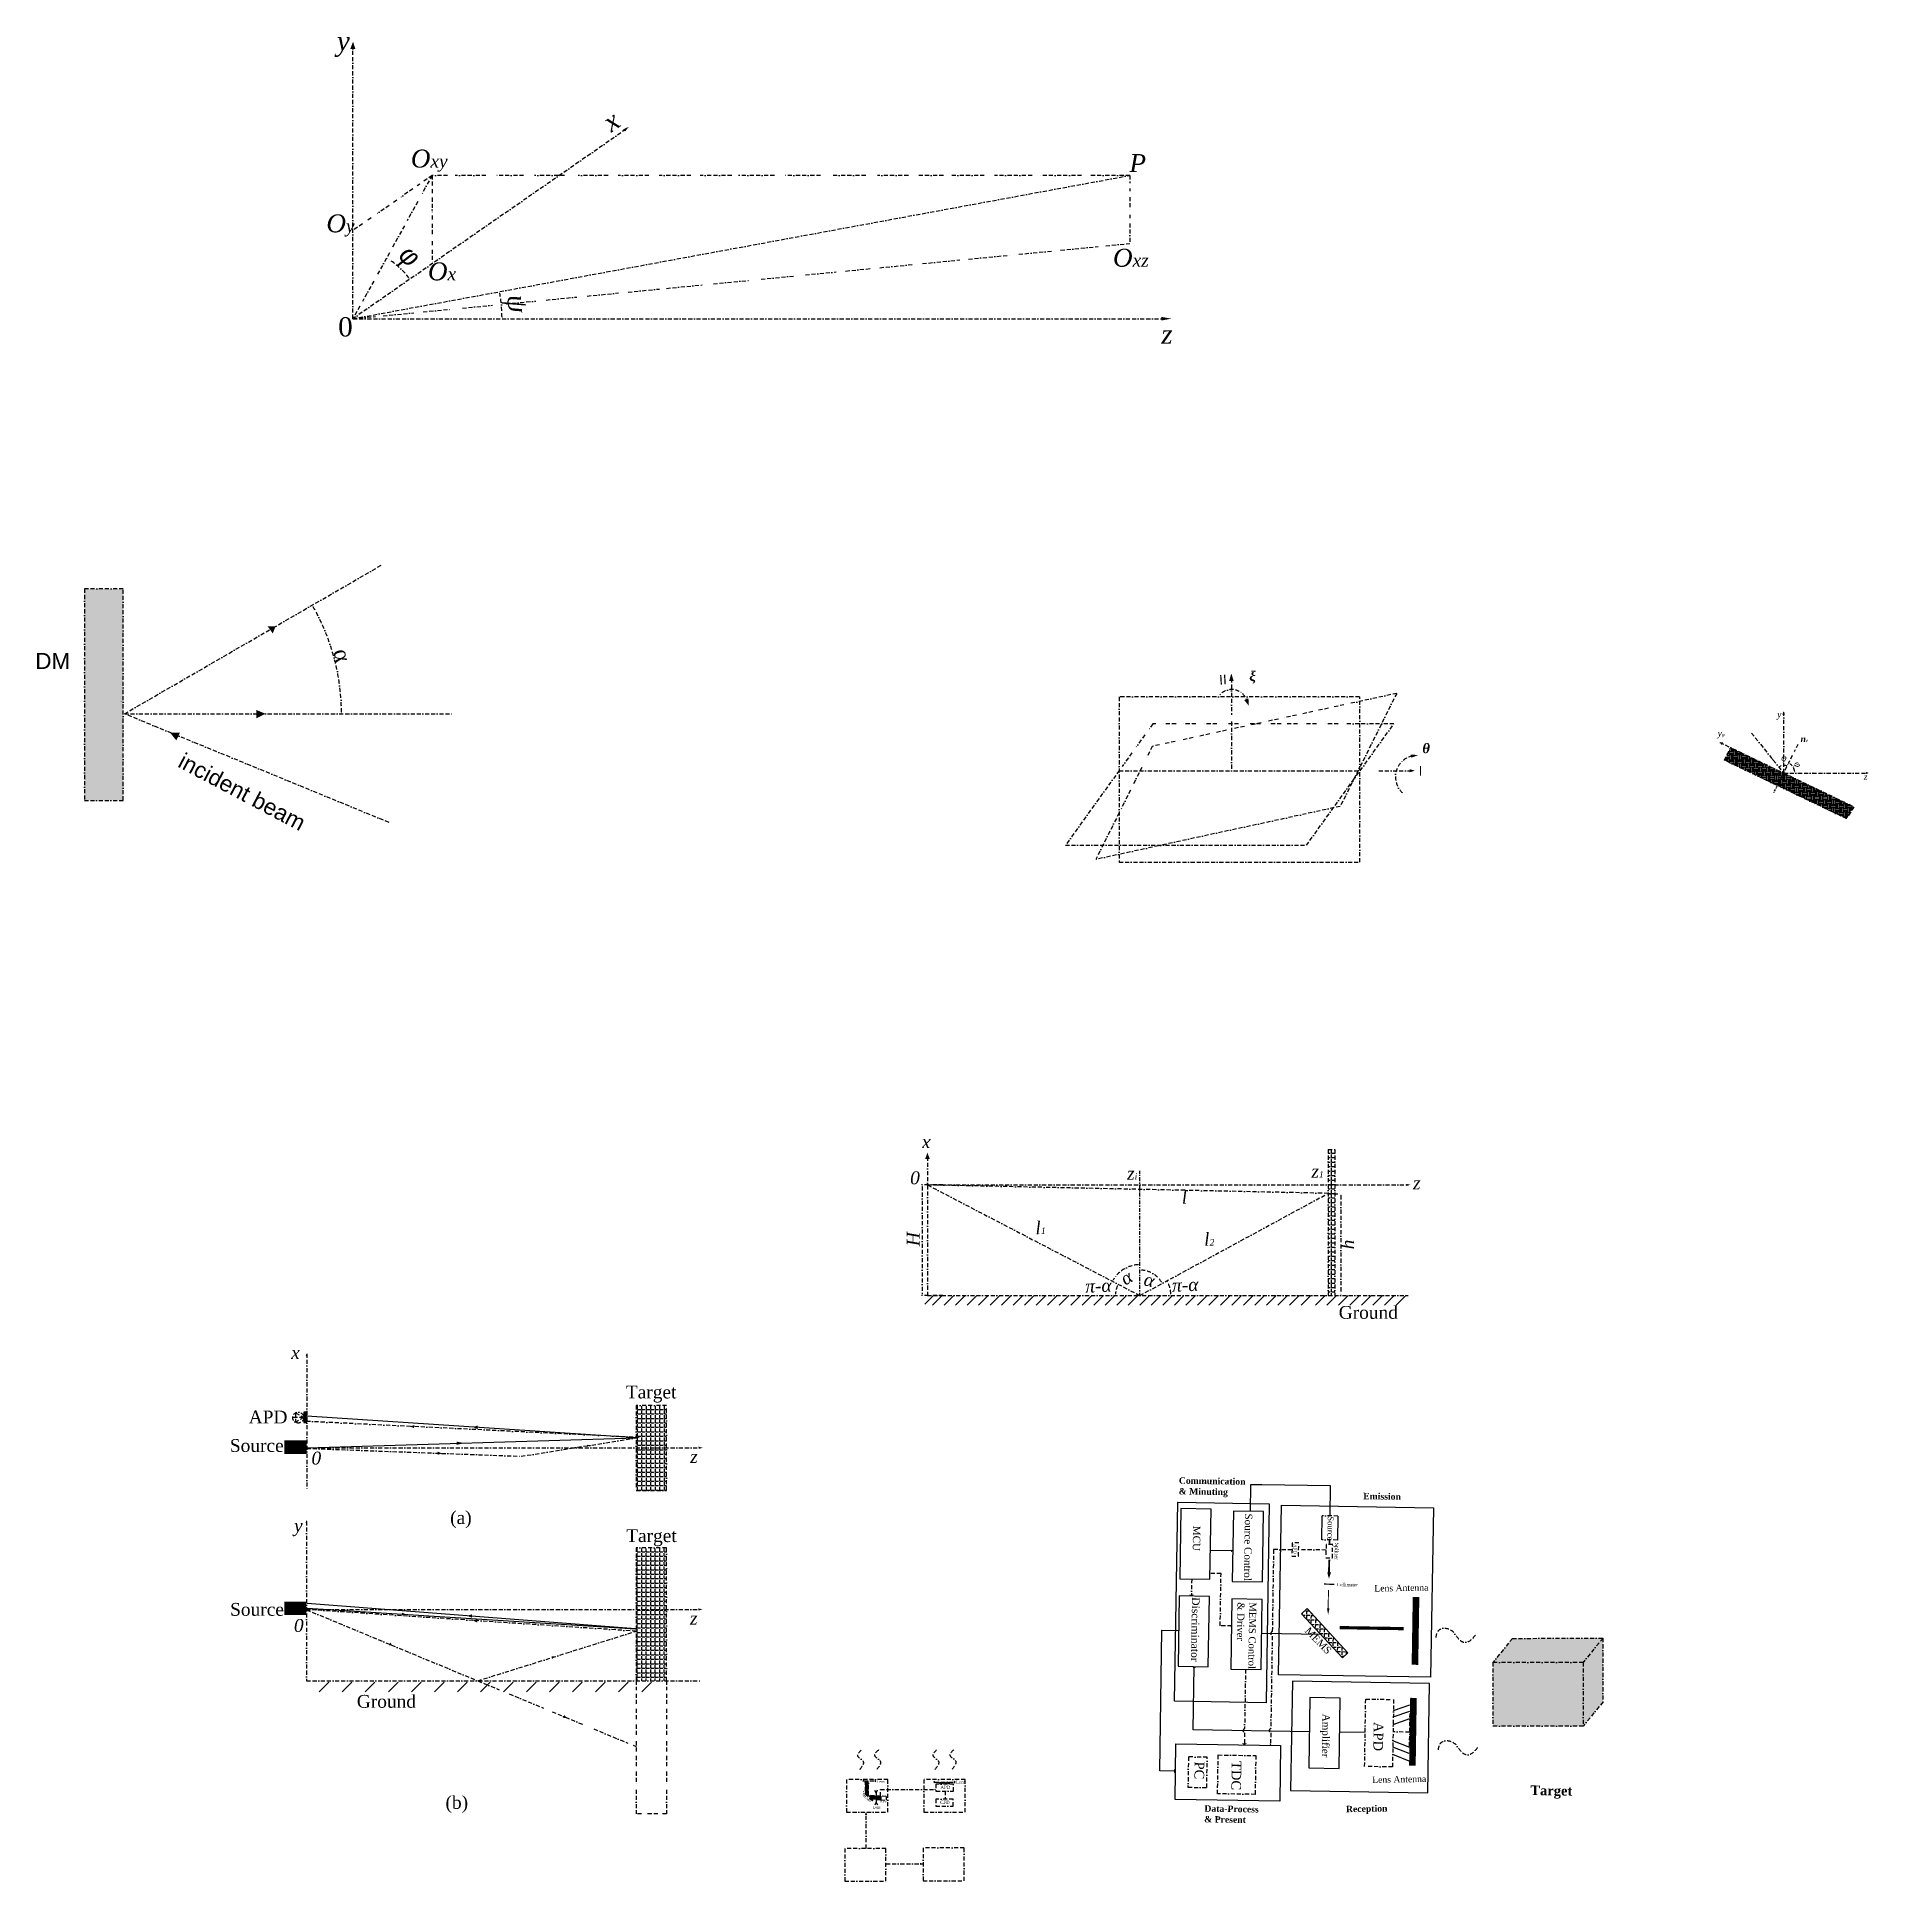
# Model space of a CAD drawing. Header units: millimetres. Extents: x -1027 to 1830, y 177 to 3075.
import ezdxf

# ---------------------------------------------------------------- set-up
doc = ezdxf.new("R2010")
doc.units = ezdxf.units.MM
doc.linetypes.add('BORDER', pattern=[44.45, 12.7, -6.35, 12.7, -6.35, 0, -6.35])
doc.styles.add('Annotative', font='arial.ttf')
doc.styles.get("Standard").update_dxf_attribs({"font": 'arial.ttf'})
doc.dimstyles.new('ISO-25', dxfattribs={"dimtxt": 2.5, "dimasz": 2.5, "dimexe": 1.25, "dimexo": 0.625, "dimtad": 1, "dimtxsty": 'Standard', "dimcen": 2.5, "dimadec": 0, "dimazin": 0, "dimtfac": 1, "dimtmove": 0, "dimatfit": 3, "dimfxl": 1, "dimarcsym": 0})

msp = doc.modelspace()

# ---------------------------------------------------------------- texts
at = {"linetype": 'BORDER', "ltscale": 0.5, "attachment_point": 5}
for s, insert, char_height, width in [('{\\fTimes New Roman|b0|i1|c0|p18;y}', (-549.314, 3063.88), 30, 46.05695), ('{\\fTimes New Roman|b0|i1|c0|p18;\\H1.12x;O\\H0.71429x;xy}', (-415.361, 2882.206), 25, 51.97526), ('{\\fTimes New Roman|b0|i1|c0|p18;P}', (689.637, 2878.431), 28, 14.71034), ('{\\fTimes New Roman|b0|i1|c0|p18;\\H1.12x;O\\H0.71429x;y}', (-553.773, 2781.115), 25, 43.9899), ('{\\fTimes New Roman|b0|i1|c0|p18;\\H1.12x;O\\H0.71429x;x}', (-395.397, 2709.287), 25, 46.65165), ('{\\fTimes New Roman|b0|i1|c0|p18;\\H1.12x;O\\H0.71429x;xz}', (678.935, 2730.57), 25, 42.58847), ('{\\fTimes New Roman|b0|i0|c0|p18;0}', (-546.035, 2622.807), 30, 14.71034), ('{\\fTimes New Roman|b0|i1|c0|p18;z}', (735.23, 2611.54), 30, 30.84226), ('{\\fTimes New Roman|b0|i1|c0|p18;y}', (1690.303, 2017.009), 10, 12.7456), ('{\\fTimes New Roman|b0|i1|c0|p18;\\H0.66667x;y\\H0.5x;φ}', (1599.531, 1987.625), 15, 32.88888), ('{\\fTimes New Roman|b1|i1|c0|p18;\\H0.66667x;n\\fTimes New Roman|b0|i1|c0|p18;\\H0.5x;e}', (1729.346, 1980.268), 15, 25.74005), ('{\\fSimSun|b0|i0|c134|p2;\\C1;Ⅰ}', (1130.738, 1930.344), 15, 18.788), ('{\\fTimes New Roman|b0|i1|c0|p18;z}', (1825.071, 1921.679), 10, 25.74005), ('{\\fTimes New Roman|b0|i1|c0|p18;0}', (342.278, 1295.539), 20, 13.98637), ('{\\fTimes New Roman|b0|i1|c0|p18;\\H0.8x;z\\H0.5x;i}', (681.041, 1302.684), 25, 21.62621), ('{\\fTimes New Roman|b0|i1|c0|p18;\\H0.8x;z\\H0.5x;1}', (970.184, 1305.96), 25, 21.62621), ('{\\fTimes New Roman|b0|i1|c0|p18;z}', (1124.89, 1287.684), 20, 13.98637), ('{\\fTimes New Roman|b0|i0|c0|p18;Ground}', (1049.284, 1085.576), 20, 95.14361)]:
    msp.add_mtext(s, dxfattribs=dict(at, insert=insert, char_height=char_height, width=width))
at = {"linetype": 'BORDER', "ltscale": 0.5}
for s, insert, char_height, width, attachment_point, rotation in [('{\\fTimes New Roman|b0|i1|c0|p18;x}', (-131.482, 2943.945), 30, 63.51058, 5, 34.767343), ('{\\fSimSun|b0|i0|c134|p2;\\C5;Ⅱ}', (822.603, 2072.669), 15, 19.29064, 5, 3.470149), ('{\\fTimes New Roman|b0|i1|c0|p18;φ}', (1697.468, 1949.297), 10, 10.91051, 5, 358.605144), ('{\\fTimes New Roman|b0|i1|c0|p18;x}', (359.841, 1346.41), 20, 20.61149, 5, 180), ('{\\fTimes New Roman|b0|i1|c0|p18;l}', (762.416, 1265.254), 20, 13.23806, 5, 2.446666), ('{\\fTimes New Roman|b0|i1|c0|p18;\\H1.3333x;l\\H0.5x;1}', (538.009, 1217.918), 15, 31.03471, 5, 2.446666), ('{\\fTimes New Roman|b0|i1|c0|p18;\\H1.3333x;l\\H0.5x;2}', (801.114, 1199.867), 15, 31.03471, 5, 2.446666), ('{\\fTimes New Roman|b0|i1|c0|p18;π-α}', (628.305, 1127.148), 20, 31.09047, 5, 2.446666), ('{\\fTimes New Roman|b0|i1|c0|p18;α}', (672.098, 1139.859), 20, 24.51977, 5, 31.243939), ('{\\fTimes New Roman|b0|i1|c0|p18;α}', (707.822, 1136.126), 20, 24.83107, 5, 346.259747), ('{\\fTimes New Roman|b0|i1|c0|p18;π-α}', (763.703, 1128.495), 20, 47.36364, 5, 2.446666), ('{\\fTimes New Roman|b0|i0|c0|p18;Splitter}', (1003.278, 726.428), 6, 26.62877, 1, 269.075544), ('{\\fTimes New Roman|b0|i0|c0|p18;APD}', (937.531, 724.208), 5, 14.67689, 1, 269.075544)]:
    msp.add_mtext(s, dxfattribs=dict(at, insert=insert, char_height=char_height, width=width, attachment_point=attachment_point, rotation=rotation))
at = {"linetype": 'BORDER', "ltscale": 0.5, "attachment_point": 1}
for s, width, gutter_width, heights, insert, char_height in [('DM', 12.64889, 12.5, [0], (-1029.713, 2114.361), 25), ('{\\fTimes New Roman|b0|i1|c0|p18;x}', 15.94238, 57.237, [23.539], (-630.697, 1033.023), 20), ('{\\fTimes New Roman|b0|i0|c0|p18;Target}', 78.36263, 57.237, [0], (-108.644, 971.618), 20), ('{\\fTimes New Roman|b0|i0|c0|p18;APD}', 59.97207, 57.237, [16.805], (-696.945, 932.593), 20), ('{\\fTimes New Roman|b0|i0|c0|p18;Source}', 82.45465, 57.237, [20.172], (-726.243, 888.138), 20), ('{\\fTimes New Roman|b0|i1|c0|p18;0}', 15, 57.237, [23.539], (-599.01, 868.53), 20), ('{\\fTimes New Roman|b0|i1|c0|p18;z}', 17.74108, 57.237, [23.539], (-8.327, 871), 20), ('{\\fTimes New Roman|b0|i1|c0|p18;y}', 29.52683, 57.237, [23.539], (-626.171, 763.224), 20), ('{\\fTimes New Roman|b0|i0|c0|p18;(a)}', 32.36031, 57.237, [23.539], (-382.709, 775.703), 20), ('{\\fTimes New Roman|b0|i0|c0|p18;Target}', 80.20026, 57.237, [0], (-108.188, 747.578), 20), ('{\\fTimes New Roman|b0|i0|c0|p18;Source}', 82.22776, 57.237, [14.604], (-725.877, 632.543), 20), ('{\\fTimes New Roman|b0|i1|c0|p18;z}', 21.67731, 57.237, [23.539], (-8.563, 618.936), 20), ('{\\fTimes New Roman|b0|i1|c0|p18;0}', 15, 57.237, [23.539], (-626.35, 607.418), 20), ('{\\fTimes New Roman|b0|i0|c0|p18;Ground}', 90.43136, 57.237, [23.539], (-528.265, 489.047), 20), ('{\\fTimes New Roman|b0|i0|c0|p18;Lens}', 11.18419, 12.5, [0], (283.017, 356.023), 4), ('{\\fTimes New Roman|b0|i0|c0|p18;Lens}', 14.10971, 12.5, [0], (406.321, 355.871), 5), ('{\\fTimes New Roman|b0|i0|c0|p18;(b)}', 38.57785, 57.237, [21.729], (-389.95, 331.456), 20), ('Source', 5.14327, 12.5, [0], (287.931, 323.951), 2.5), ('{\\fTimes New Roman|b0|i0|c0|p18;CFD}', 15.45939, 12.5, [0], (381.591, 324.06), 5), ('{\\fTimes New Roman|b0|i0|c0|p18;APD}', 6.3643, 12.5, [0], (382.043, 347.356), 5), ('{\\fTimes New Roman|b0|i0|c0|p18;Lens}', 11.82313, 12.5, [0], (276.567, 315.917), 4)]:
    msp.add_mtext_dynamic_manual_height_columns(s, width=width, gutter_width=gutter_width, heights=heights, dxfattribs=dict(at, insert=insert, char_height=char_height))
at = {"linetype": 'BORDER', "char_height": 15, "attachment_point": 1}
for s, insert, width in [('{\\fTimes New Roman|b1|i1|c0|p18;\\C256;\\c0;ξ}', (863.732, 2085.648), 21.74438), ('{\\fTimes New Roman|b1|i0|c0|p18; \\fTimes New Roman|b1|i1|c0|p18;\\C256;\\c0;θ}', (1127.966, 1972.996), 37.45059)]:
    msp.add_mtext(s, dxfattribs=dict(at, insert=insert, width=width))
at = {"linetype": 'BORDER', "ltscale": 0.5, "attachment_point": 1}
for s, width, gutter_width, heights, insert, char_height, rotation in [('incident beam', 240.82353, 12.5, [0], (-797.475, 1959.694), 25, 332.115951), ('{\\fTimes New Roman|b1|i0|c0|p18;Communication \\P& Minuting}', 110.01248, 57.237, [30.847], (753.913, 828.591), 10, 359.075544), ('{\\fTimes New Roman|b1|i0|c0|p18;Emission}', 71.23376, 57.237, [0], (1041.479, 804.36), 10, 359.075544), ('{\\fTimes New Roman|b0|i0|c0|p18;Source Control }', 107.16167, 57.237, [30.526], (868.42, 771.995), 11.4474, 269.075544), ('{\\fTimes New Roman|b0|i0|c0|p18;Source}', 36.32553, 57.237, [0], (995.135, 767.717), 9, 269.075544), ('{\\fTimes New Roman|b0|i0|c0|p18;MCU}', 57.11958, 57.237, [0], (787.544, 752.787), 11.4474, 269.075544), ('{\\fTimes New Roman|b0|i0|c0|p18;Discriminator}', 98.14323, 57.237, [0], (786.401, 641.455), 12, 269.075544), ('{\\fTimes New Roman|b0|i0|c0|p18;Collimator}', 51.93242, 57.237, [0], (1000.19, 663.875), 5, 359.075544), ('{\\fTimes New Roman|b0|i0|c0|p18;Lens Antenna }', 97.4783, 57.237, [0], (1058.616, 660.269), 10, 1.097827), ('{\\fTimes New Roman|b0|i0|c0|p18;MEMS Control\\fSimSun|b0|i0|c134|p2; \\fTimes New Roman|b0|i0|c0|p18;& Driver}', 106.32432, 57.237, [0], (874.704, 633.309), 11, 269.075544), ('{\\fTimes New Roman|b0|i0|c0|p18;MEMS}', 56.51831, 57.237, [0], (957.729, 596.138), 11.4474, 314.059495), ('\\pxt1;{\\fTimes New Roman|b0|i0|c0|p18;Amplifier}', 69.37052, 57.237, [11.447], (989.423, 459.646), 11.4474, 269.075544), ('{\\fTimes New Roman|b0|i0|c0|p18;APD}', 45.12746, 57.237, [9], (1072.941, 446.746), 15, 269.075544), ('{\\fTimes New Roman|b0|i0|c0|p18;PC}', 29.71544, 12.5, [0], (793.619, 385.037), 15, 269.075544), ('{\\fTimes New Roman|b0|i0|c0|p18;TDC}', 46.70553, 12.5, [0], (851.425, 385.844), 15, 269.075544), ('{\\fTimes New Roman|b0|i0|c0|p18;Lens Antenna }', 97.4783, 57.237, [0], (1055.246, 361.746), 10, 1.097827), ('{\\fTimes New Roman|b1|i0|c0|p18;Target}', 72.54511, 12.5, [0], (1302.176, 347.951), 15, 359.075544), ('{\\fTimes New Roman|b0|i0|c0|p18;\\H1.6x;MEMS\\H0.625x; }', 18.44312, 12.5, [0], (262.048, 336.784), 2.5, 314.31745), ('{\\fTimes New Roman|b1|i0|c0|p18;Data-Process\\P& Present}', 111.68926, 57.237, [0], (793.733, 317.067), 10, 359.075544), ('{\\fTimes New Roman|b1|i0|c0|p18;Reception}', 97.4783, 57.237, [0], (1014.442, 316.067), 10, 1.097827)]:
    msp.add_mtext_dynamic_manual_height_columns(s, width=width, gutter_width=gutter_width, heights=heights, dxfattribs=dict(at, insert=insert, char_height=char_height, rotation=rotation))
at = {"linetype": 'BORDER', "ltscale": 0.5, "char_height": 20, "attachment_point": 5, "rotation": 90, "style": 'Annotative'}
for s, insert, width in [('{\\fTimes New Roman|b0|i1|c0|p18;H}', (339.556, 1199.978), 37.81278), ('{\\fTimes New Roman|b0|i1|c0|p18;h}', (1017.23, 1191.62), 11.72285)]:
    msp.add_mtext(s, dxfattribs=dict(at, insert=insert, width=width))

# ---------------------------------------------------------------- blocks, each defined once
blk = doc.blocks.new('*D8')
at = {"color": 0, "linetype": 'BORDER', "lineweight": -2, "ltscale": 0.5, "transparency": 16777216}
blk.add_arc((-890.7, 2019.4), 338.5, 0.4232, 29.6332, dxfattribs=at)
at = {"color": 0, "linetype": 'BORDER', "ltscale": 0.5, "transparency": 16777216}
for points in [[(-596.8, 2186.6), (-596.1, 2187), (-597.7, 2189)], [(-551.8, 2021.9), (-552.6, 2021.9), (-552.2, 2019.4)]]:
    blk.add_solid(points, dxfattribs=at)
at = {"layer": 'Defpoints', "color": 0, "linetype": 'BORDER', "ltscale": 0.5, "transparency": 16777216}
for p in [(-490.4, 2251.1), (-557.4, 2078.3), (-890.6, 2019.5), (-890.6, 2019.4), (-377.3, 2019.4)]:
    blk.add_point(p, dxfattribs=at)
at = {"color": 0, "linetype": 'BORDER', "ltscale": 0.5, "transparency": 16777216, "insert": (-550.9, 2110.7), "char_height": 2.5, "attachment_point": 5, "rotation": 285.0282}
blk.add_mtext('{\\fTimes New Roman|b0|i0|c0|p18;\\H10x;α}', dxfattribs=at)
blk = doc.blocks.new('*D11')
at = {"color": 0, "linetype": 'BORDER', "lineweight": -2, "ltscale": 0.5, "transparency": 16777216}
blk.add_arc((-534.3, 2635.7), 107.9, 36.0943, 59.7236, dxfattribs=at)
at = {"color": 0, "linetype": 'BORDER', "ltscale": 0.5, "transparency": 16777216}
for points in [[(-480.1, 2728.5), (-479.7, 2729.3), (-482.1, 2730.1)], [(-446.7, 2699.5), (-447.4, 2699), (-445.6, 2697.2)]]:
    blk.add_solid(points, dxfattribs=at)
at = {"layer": 'Defpoints', "color": 0, "linetype": 'BORDER', "ltscale": 0.5, "transparency": 16777216}
for p in [(-108.5, 2931.2), (-477.5, 2738.3), (-496.8, 2703.5), (-456, 2710), (-534.3, 2635.7)]:
    blk.add_point(p, dxfattribs=at)
at = {"color": 0, "linetype": 'BORDER', "ltscale": 0.5, "transparency": 16777216, "insert": (-448.4, 2730.7), "char_height": 2.5, "width": 20.888, "attachment_point": 5, "rotation": 317.9089}
blk.add_mtext('{\\fMS UI Gothic|b0|i1|c0|p34;\\H12x;φ}', dxfattribs=at)
blk = doc.blocks.new('*D12')
at = {"color": 0, "linetype": 'BORDER', "lineweight": -2, "ltscale": 0.5, "transparency": 16777216}
blk.add_arc((-534.3, 2635.7), 232.5, 0.616, 9.8366, dxfattribs=at)
at = {"color": 0, "linetype": 'BORDER', "ltscale": 0.5, "transparency": 16777216}
for points in [[(-305.6, 2675.3), (-304.8, 2675.5), (-305.6, 2677.9)], [(-301.4, 2638.2), (-302.2, 2638.2), (-301.8, 2635.7)]]:
    blk.add_solid(points, dxfattribs=at)
at = {"layer": 'Defpoints', "color": 0, "linetype": 'BORDER', "ltscale": 0.5, "transparency": 16777216}
for p in [(677.3, 2859.2), (-302.2, 2649.8), (-534.3, 2635.7), (-534.3, 2635.7), (735.2, 2635.7)]:
    blk.add_point(p, dxfattribs=at)
at = {"color": 0, "linetype": 'BORDER', "ltscale": 0.5, "transparency": 16777216, "insert": (-282.5, 2658.7), "char_height": 2.5, "width": 16.036, "attachment_point": 5, "rotation": 275.2263}
blk.add_mtext('{\\fTimes New Roman|b0|i1|c0|p18;\\H12x;ψ}', dxfattribs=at)
blk = doc.blocks.new('*D15')
at = {"color": 0, "linetype": 'BORDER', "lineweight": -2, "ltscale": 0.5, "transparency": 16777216}
blk.add_line((1704.8, 1942.3), (1704.3, 1941.5), dxfattribs=at)
blk.add_arc((1697.1, 1927), 17.4, 8.2305, 55.1916, dxfattribs=at)
at = {"color": 0, "linetype": 'BORDER', "ltscale": 0.5, "transparency": 16777216}
for points in [[(1706.8, 1940.9), (1707.3, 1941.7), (1704.9, 1942.6)], [(1714.8, 1929.5), (1713.9, 1929.5), (1714.5, 1927)]]:
    blk.add_solid(points, dxfattribs=at)
at = {"layer": 'Defpoints', "color": 0, "linetype": 'BORDER', "ltscale": 0.5, "transparency": 16777216}
for p in [(1705, 1942.9), (1706.9, 1946.6), (1697.2, 1927), (1713.3, 1933.3), (1828.6, 1927)]:
    blk.add_point(p, dxfattribs=at)
at = {"color": 0, "linetype": 'BORDER', "ltscale": 0.5, "transparency": 16777216, "insert": (1718, 1939.9), "char_height": 2.5, "width": 13.685, "attachment_point": 5, "rotation": 301.711}
blk.add_mtext('{\\fTimes New Roman|b0|i1|c0|p18;\\H4x;φ}', dxfattribs=at)

# ---------------------------------------------------------------- dimensions: what is measured, and where the dimension line sits
at = {"linetype": 'BORDER', "ltscale": 0.5}
for base, line1, line2, text, picture, middle in [((-456.039, 2710.031), ((-477.517, 2738.348), (-496.78, 2703.523)), ((-108.533, 2931.245), (-534.305, 2635.685)), '{\\fMS UI Gothic|b0|i1|c0|p34;\\H12x;φ}', '*D11', (-448.445, 2730.739)), ((-302.211, 2649.816), ((-534.305, 2635.685), (735.23, 2635.685)), ((-534.305, 2635.685), (677.287, 2859.204)), '{\\fTimes New Roman|b0|i1|c0|p18;\\H12x;ψ}', '*D12', (-282.471, 2658.72)), ((-557.377, 2078.332), ((-890.646, 2019.442), (-377.342, 2019.442)), ((-890.633, 2019.494), (-490.404, 2251.091)), '{\\fTimes New Roman|b0|i0|c0|p18;\\H10x;α}', '*D8', (-550.872, 2110.684)), ((1713.346, 1933.278), ((1705.047, 1942.882), (1706.898, 1946.582)), ((1697.151, 1926.996), (1828.575, 1926.996)), '{\\fTimes New Roman|b0|i1|c0|p18;\\H4x;φ}', '*D15', (1718.046, 1939.938))]:
    dim = msp.add_angular_dim_2l(base=base, line1=line1, line2=line2, text=text, dimstyle='ISO-25', dxfattribs=at)
    dim.commit()
    dim.dimension.update_dxf_attribs({"geometry": picture, "text_midpoint": middle})

# ---------------------------------------------------------------- hatches: boundary and pattern name
at = {"linetype": 'BORDER', "ltscale": 0.5}
h = msp.add_hatch(color=256, dxfattribs=at)
h.dxf.hatch_style = 1
h.paths.add_polyline_path([(-892.545, 2214.294), (-953.204, 2214.294), (-953.204, 1884.42), (-892.545, 1884.42)])
h = msp.add_hatch(dxfattribs=at)
h.set_pattern_fill('EARTH', color=256)
h.paths.add_polyline_path([(1614.264, 1966.808), (1604.881, 1947.066), (1687.376, 1907.559), (1697.129, 1927.054), (1697.128, 1927.055)])
h.paths.add_polyline_path([(1697.129, 1927.055), (1697.129, 1927.055), (1687.376, 1907.559), (1795.289, 1855.879), (1806.619, 1874.529)])
h = msp.add_hatch(dxfattribs=at)
h.set_pattern_fill('ANGLE', color=256)
h.set_pattern_definition([(0, (0, 0), (0, 6.985), [5.08, -1.905]), (90, (0, 0), (-6.985, 4e-16), [5.08, -1.905])])
h.paths.add_polyline_path([(997.317, 1339.776), (986.631, 1339.776), (986.631, 1112.08), (997.317, 1112.08)])
h = msp.add_hatch(color=256, dxfattribs=at)
h.dxf.hatch_style = 1
h.paths.add_polyline_path([(-606.748, 929.985), (-611.143, 929.985), (-611.143, 921.93), (-611.142, 921.93), (-611.143, 921.929), (-611.143, 913.881), (-606.748, 913.881)])
h = msp.add_hatch(dxfattribs=at)
h.set_pattern_fill('ANGLE', color=256)
h.set_pattern_definition([(0, (0.2716, 368.661), (0, 6.985), [5.08, -1.905]), (90, (0.2716, 368.661), (-6.985, 4e-16), [5.08, -1.905])])
h.paths.add_polyline_path([(-92.427, 808.197), (-45.133, 808.197), (-45.133, 940.754), (-92.427, 940.754)])
h = msp.add_hatch(color=256, dxfattribs=at)
h.dxf.hatch_style = 1
h.paths.add_polyline_path([(-641.32, 886.131), (-641.32, 864.871), (-606.494, 864.871), (-606.494, 886.131)])
h = msp.add_hatch(dxfattribs=at)
h.set_pattern_fill('ANGLE', color=256)
h.set_pattern_definition([(0, (0, 146.567), (0, 6.985), [5.08, -1.905]), (90, (0, 146.567), (-6.985, 4e-16), [5.08, -1.905])])
h.paths.add_polyline_path([(-45.404, 718.66), (-92.699, 718.66), (-92.699, 511.093), (-45.404, 511.093)])
h = msp.add_hatch(color=256, dxfattribs=at)
h.dxf.hatch_style = 1
h.paths.add_polyline_path([(-641.591, 634.785), (-641.591, 613.525), (-606.766, 613.525), (-606.766, 634.785)])
h = msp.add_hatch(dxfattribs=at)
h.set_pattern_fill('ANGLE', color=256, angle=-90.924456)
h.set_pattern_definition([(269.0755, (717.8565, 763.84), (6.98409, -0.1127), [5.08, -1.905]), (359.0755, (717.8565, 763.84), (0.1127, 6.98409), [5.08, -1.905])])
h.paths.add_polyline_path([(1008.917, 546.787), (1017.416, 554.803), (953.708, 623.752), (945.209, 615.736)])
h = msp.add_hatch(color=256, dxfattribs=at)
h.set_gradient(color1=(128, 128, 128), color2=(128, 128, 128), tint=1)
h.paths.add_polyline_path([(1384.392, 539.701), (1415.403, 577.767), (1274.135, 577.23), (1243.562, 539.701)])
h = msp.add_hatch(color=256, dxfattribs=at)
h.set_gradient(color1=(192, 192, 192), color2=(192, 192, 192), tint=1)
h.paths.add_polyline_path([(1384.379, 440.185), (1415.331, 478.179), (1415.331, 577.678), (1384.392, 539.701)])
h = msp.add_hatch(color=256, dxfattribs=at)
h.set_gradient(color1=(152, 152, 204), color2=(152, 152, 204), tint=1)
h.paths.add_polyline_path([(1384.379, 440.185), (1384.392, 539.701), (1243.562, 539.701), (1243.562, 440.185)])
h = msp.add_hatch(color=256, dxfattribs=at)
h.dxf.hatch_style = 1
h.paths.add_polyline_path([(264.28, 355.257), (269.954, 355.34), (269.927, 332.535), (285.387, 331.448), (285.32, 325.825), (274.05, 326.842), (264.425, 336.315)])
h.paths.add_polyline_path([(288.604, 325.529), (288.604, 331.221), (285.387, 331.448), (285.32, 325.825)])
h = msp.add_hatch(dxfattribs=at)
h.set_pattern_fill('ESCHER', color=256)
h.set_pattern_definition([(60, (-0.397, 0.23), (-30.48, -7e-09), [27.94, -2.54]), (180, (-0.397, 0.23), (15.24, -26.3965), [27.94, -2.54]), (300, (-0.397, 0.23), (30.48, -7e-09), [27.94, -2.54]), (60, (2.143, 0.23), (-30.48, -7e-09), [5.08, -25.4]), (300, (2.143, 0.23), (30.48, -7e-09), [5.08, -25.4]), (60, (-1.667, 2.43), (-30.48, -7e-09), [5.08, -25.4]), (180, (-1.667, 2.43), (15.24, -26.3965), [5.08, -25.4]), (300, (-1.667, -1.97), (30.48, -7e-09), [5.08, -25.4]), (180, (-1.667, -1.97), (15.24, -26.3965), [5.08, -25.4]), (60, (-10.557, 0.23), (-30.48, -7e-09), [5.08, -25.4]), (300, (-10.557, 0.23), (30.48, -7e-09), [5.08, -25.4]), (60, (4.683, -8.57), (-30.48, -7e-09), [5.08, -25.4]), (180, (4.683, -8.57), (15.24, -26.3965), [5.08, -25.4]), (300, (4.683, 9.029), (30.48, -7e-09), [5.08, -25.4]), (180, (4.683, 9.029), (15.24, -26.3965), [5.08, -25.4]), (0, (4.683, 4.63), (-15.24, 26.3965), [17.78, -12.7]), (0, (4.683, -4.17), (-15.24, 26.3965), [17.78, -12.7]), (120, (0.873, 6.83), (-30.48, 7e-09), [17.78, -12.7]), (120, (-6.747, 2.43), (-30.48, 7e-09), [17.78, -12.7]), (240, (-6.747, -1.97), (15.24, -26.3965), [17.78, -12.7]), (240, (0.873, -6.37), (15.24, -26.3965), [17.78, -12.7])])
h.paths.add_polyline_path([(276.431, 324.42), (275.866, 323.855), (261.884, 337.83), (262.449, 338.394)])
h = msp.add_hatch(dxfattribs=at)
h.set_pattern_fill('AR-B816', color=256)
h.paths.add_polyline_path([(761.546, 195.068), (756.957, 195.068), (756.957, 187.661), (761.546, 187.661)])
h.paths.add_polyline_path([(761.546, 187.661), (756.957, 187.661), (756.957, 184.839), (761.546, 184.839)])
h.paths.add_polyline_path([(761.546, 184.839), (756.957, 184.839), (756.957, 177.261), (761.546, 177.261)])

# ---------------------------------------------------------------- linework, layer by layer
for p, q in [((-534.305, 2635.685), (-534.305, 3061.793)), ((-108.533, 2931.245), (-534.305, 2635.685)), ((-534.305, 2635.685), (677.287, 2859.204)), ((-430.021, 2845.767), (-434.014, 2842.995)), ((-410.664, 2859.204), (-426.426, 2830.709)), ((-410.664, 2859.204), (-424.698, 2849.462)), ((-410.664, 2859.204), (-410.664, 2843.178)), ((-386.717, 2859.204), (-410.664, 2859.204)), ((-326.827, 2859.204), (-374.739, 2859.204)), ((-268.268, 2859.204), (-312.187, 2859.204)), ((-204.385, 2859.204), (-250.966, 2859.204)), ((-136.51, 2859.204), (-183.091, 2859.204)), ((-72.627, 2859.204), (-120.539, 2859.204)), ((-7.413, 2859.204), (-56.656, 2859.204)), ((56.469, 2859.204), (7.226, 2859.204)), ((123.014, 2859.204), (67.116, 2859.204)), ((194.882, 2859.204), (140.315, 2859.204)), ((265.419, 2859.204), (214.845, 2859.204)), ((331.963, 2859.204), (284.051, 2859.204)), ((386.53, 2859.204), (346.603, 2859.204)), ((450.412, 2859.204), (399.838, 2859.204)), ((524.942, 2859.204), (466.383, 2859.204)), ((602.134, 2859.204), (538.251, 2859.204)), ((677.287, 2859.204), (616.773, 2859.204)), ((677.287, 2859.204), (677.287, 2847.168)), ((-477.933, 2812.508), (-496.566, 2799.574)), ((-465.955, 2820.823), (-471.279, 2817.127)), ((-440.668, 2838.376), (-459.301, 2825.442)), ((-433.127, 2818.597), (-449.878, 2788.314)), ((-410.664, 2837.857), (-410.664, 2829.876)), ((-410.664, 2824.556), (-410.664, 2801.943)), ((677.287, 2838.753), (677.287, 2834.6)), ((677.287, 2825.289), (677.287, 2805.934)), ((-519.191, 2783.868), (-534.305, 2773.376)), ((-505.684, 2793.244), (-510.89, 2789.63)), ((-410.664, 2796.623), (-410.664, 2789.972)), ((-410.664, 2783.615), (-410.664, 2762.039)), ((677.287, 2797.518), (677.287, 2792.632)), ((677.287, 2784.353), (677.287, 2752.97)), ((-454.065, 2780.744), (-472.491, 2747.433)), ((-410.664, 2756.719), (-410.664, 2750.068)), ((640.013, 2749.362), (677.287, 2752.97)), ((-477.517, 2738.348), (-496.78, 2703.523)), ((-410.664, 2743.366), (-410.664, 2721.513)), ((353.872, 2721.662), (412.431, 2727.331)), ((425.74, 2728.619), (489.623, 2734.803)), ((504.263, 2736.221), (556.167, 2741.245)), ((569.476, 2742.533), (628.035, 2748.202)), ((27.805, 2690.098), (82.371, 2695.38)), ((102.334, 2697.313), (152.908, 2702.209)), ((171.541, 2704.012), (219.453, 2708.65)), ((234.092, 2710.067), (274.019, 2713.932)), ((287.328, 2715.221), (337.902, 2720.116)), ((-501.805, 2694.439), (-519.394, 2662.642)), ((-233.05, 2664.847), (-185.138, 2669.485)), ((-169.167, 2671.031), (-119.924, 2675.798)), ((-105.284, 2677.215), (-56.041, 2681.982)), ((-45.394, 2683.012), (10.503, 2688.423)), ((-523.582, 2655.072), (-534.305, 2635.685)), ((-534.305, 2635.685), (-499.227, 2639.08)), ((-487.249, 2640.24), (-439.337, 2644.878)), ((-424.698, 2646.295), (-380.778, 2650.547)), ((-363.477, 2652.221), (-316.896, 2656.731)), ((-295.601, 2658.792), (-249.02, 2663.301)), ((-534.305, 2635.685), (735.23, 2635.685)), ((-953.204, 2214.294), (-953.204, 1884.42)), ((-892.545, 2214.294), (-953.204, 2214.294)), ((-892.545, 1884.42), (-892.545, 2214.294)), ((1036.313, 1787.84), (1036.313, 2045.732)), ((-477.967, 1849.942), (-890.646, 2019.442)), ((-890.646, 2019.442), (-377.342, 2019.442)), ((1697.143, 1927.027), (1697.143, 2021.942)), ((1597.351, 1974.921), (1806.619, 1874.529)), ((1717.077, 1966.928), (1719.627, 1972.027)), ((1604.881, 1947.066), (1614.264, 1966.808)), ((1795.289, 1855.879), (1604.881, 1947.066)), ((1705.047, 1942.882), (1706.898, 1946.582)), ((1708.193, 1949.171), (1712.45, 1957.68)), ((1713.931, 1960.639), (1715.596, 1963.968)), ((1688.856, 1910.519), (1690.144, 1913.093)), ((1690.558, 1913.921), (1691.064, 1914.932)), ((1691.524, 1915.851), (1693.18, 1919.161)), ((1693.824, 1920.449), (1694.238, 1921.276)), ((1694.744, 1922.288), (1696.63, 1926.057)), ((1697.151, 1926.996), (1828.575, 1926.996)), ((1697.412, 1927.621), (1698.199, 1929.195)), ((1697.768, 1927.027), (1705.012, 1927.027)), ((1699.31, 1931.414), (1703.752, 1940.293)), ((-953.204, 1884.42), (-892.545, 1884.42)), ((1682.048, 1896.91), (1682.508, 1897.83)), ((1683.014, 1898.841), (1684.302, 1901.416)), ((1684.946, 1902.703), (1685.36, 1903.531)), ((1685.958, 1904.726), (1687.43, 1907.668)), ((1686.29, 1909.507), (1686.29, 1908.588)), ((1687.89, 1908.588), (1688.35, 1909.507)), ((1806.619, 1874.529), (1795.289, 1855.879)), ((986.631, 1339.776), (986.631, 1112.08)), ((986.631, 1339.776), (997.317, 1339.776)), ((997.317, 1339.776), (997.317, 1112.08)), ((361.769, 1328.479), (361.769, 1112.08)), ((693.058, 1301.879), (693.058, 1306.77)), ((385.781, 1284.627), (352.366, 1284.627)), ((353.616, 1282.127), (353.616, 1114.58)), ((361.769, 1284.627), (693.058, 1112.08)), ((986.631, 1271.447), (361.769, 1284.627)), ((361.769, 1284.627), (1111.603, 1284.627)), ((693.058, 1298.517), (693.058, 1300.517)), ((693.058, 1290.517), (693.058, 1296.517)), ((693.058, 1286.517), (693.058, 1288.517)), ((693.058, 1278.517), (693.058, 1284.517)), ((693.058, 1274.517), (693.058, 1276.517)), ((693.058, 1266.517), (693.058, 1272.517)), ((693.058, 1112.08), (986.631, 1271.447)), ((693.058, 1262.517), (693.058, 1264.517)), ((693.058, 1254.517), (693.058, 1260.517)), ((693.058, 1250.517), (693.058, 1252.517)), ((693.058, 1242.517), (693.058, 1248.517)), ((985.747, 1270.914), (1007.938, 1270.914)), ((1006.688, 1268.414), (1006.688, 1114.296)), ((693.058, 1238.517), (693.058, 1240.517)), ((693.058, 1230.517), (693.058, 1236.517)), ((693.058, 1226.517), (693.058, 1228.517)), ((693.058, 1218.517), (693.058, 1224.517)), ((693.058, 1214.517), (693.058, 1216.517)), ((693.058, 1206.517), (693.058, 1212.517)), ((693.058, 1202.517), (693.058, 1204.517)), ((693.058, 1194.517), (693.058, 1200.517)), ((693.058, 1190.517), (693.058, 1192.517)), ((693.058, 1182.517), (693.058, 1188.517)), ((693.058, 1178.517), (693.058, 1180.517)), ((693.058, 1170.517), (693.058, 1176.517)), ((693.058, 1166.517), (693.058, 1168.517)), ((693.058, 1158.517), (693.058, 1164.517)), ((693.058, 1154.517), (693.058, 1156.517)), ((693.058, 1146.517), (693.058, 1152.517)), ((693.058, 1142.517), (693.058, 1144.517)), ((693.058, 1134.517), (693.058, 1140.517)), ((693.058, 1130.517), (693.058, 1132.517)), ((385.781, 1112.08), (352.366, 1112.08)), ((361.769, 1112.08), (1111.603, 1112.08)), ((693.058, 1122.517), (693.058, 1128.517)), ((693.058, 1118.382), (693.058, 1120.517)), ((693.058, 1112.08), (693.058, 1116.517)), ((-606.494, 1021.336), (-606.494, 810.375)), ((-623.838, 929.162), (-623.838, 914.215)), ((-611.143, 929.985), (-611.143, 913.881)), ((-606.748, 929.985), (-611.143, 929.985)), ((-606.748, 913.881), (-606.748, 929.985)), ((-92.427, 940.704), (-92.427, 808.147)), ((-45.133, 940.704), (-92.427, 940.704)), ((-45.133, 808.197), (-45.133, 940.754)), ((-611.173, 921.93), (-628.242, 921.93)), ((-611.143, 913.881), (-606.748, 913.881)), ((-87.82, 890.64), (-605.693, 915.752)), ((-606.494, 874.477), (7.111, 874.477)), ((-606.258, 873.681), (-272.077, 861.343)), ((-272.077, 861.343), (-87.82, 890.64)), ((-92.427, 808.147), (-45.133, 808.147)), ((-606.766, 759.762), (-606.766, 511.093)), ((1001.699, 768.166), (977.45, 768.558)), ((930.496, 726.252), (930.162, 705.52)), ((940.81, 726.086), (930.496, 726.252)), ((940.476, 705.354), (940.81, 726.086)), ((1001.094, 730.688), (976.845, 731.079)), ((-92.699, 718.66), (-92.699, 511.093)), ((-45.404, 718.66), (-92.699, 718.66)), ((-45.404, 511.093), (-45.404, 718.66)), ((930.162, 705.52), (940.476, 705.354)), ((983.472, 723.698), (983.138, 702.967)), ((983.138, 702.967), (993.452, 702.8)), ((993.786, 723.532), (983.472, 723.698)), ((993.452, 702.8), (993.786, 723.532)), ((773.858, 669.935), (773.425, 643.13)), ((-92.699, 588.467), (-606.766, 622.356)), ((-606.766, 621.895), (-339.721, 511.093)), ((-606.73, 622.413), (6.875, 622.413)), ((-339.721, 511.093), (-92.699, 588.467)), ((1274.135, 577.23), (1243.562, 539.701)), ((1274.135, 577.23), (1415.403, 577.767)), ((1415.403, 577.767), (1384.392, 539.701)), ((1415.331, 577.542), (1415.331, 478.179)), ((1384.392, 539.701), (1243.562, 539.701)), ((1243.562, 539.701), (1243.562, 440.185)), ((1384.392, 539.701), (1384.379, 440.185)), ((-606.766, 511.093), (6.839, 511.093)), ((-339.721, 511.093), (-306.148, 497.162)), ((-92.699, 511.093), (-92.699, 496.315)), ((-45.404, 511.093), (-45.404, 496.315)), ((-290.415, 490.635), (-237.316, 468.603)), ((-92.699, 490.964), (-92.699, 472.615)), ((-92.699, 467.263), (-92.699, 450.444)), ((-45.404, 490.964), (-45.404, 472.615)), ((-45.404, 467.263), (-45.404, 450.444)), ((1043.537, 377.434), (1045.236, 482.712)), ((1045.236, 482.712), (1088.739, 482.01)), ((1088.739, 482.01), (1087.041, 376.732)), ((1415.39, 478.251), (1384.379, 440.185)), ((-223.55, 462.891), (-174.385, 442.491)), ((-158.652, 435.963), (-105.554, 413.932)), ((-92.699, 442.799), (-92.699, 424.45)), ((-45.404, 442.799), (-45.404, 424.45)), ((1113.577, 409.001), (1114.429, 461.808)), ((1384.379, 440.185), (1243.562, 440.185)), ((-97.507, 410.593), (-92.699, 408.598)), ((-92.699, 416.805), (-92.699, 399.221)), ((-45.404, 416.805), (-45.404, 399.221)), ((1113.421, 431.011), (1087.923, 431.423)), ((-92.699, 393.869), (-92.699, 375.52)), ((-45.404, 393.869), (-45.404, 375.52)), ((768.776, 392.415), (768.013, 345.103)), ((798.094, 391.942), (768.776, 392.415)), ((797.33, 344.63), (798.094, 391.942)), ((814.2, 334.892), (815.178, 395.453)), ((815.178, 395.453), (873.813, 394.507)), ((873.813, 394.507), (872.835, 333.946)), ((1087.041, 376.732), (1043.537, 377.434)), ((-92.699, 369.404), (-92.699, 348.762)), ((-45.404, 369.404), (-45.404, 348.762)), ((235.538, 357.292), (235.538, 306.006)), ((299.861, 357.292), (235.538, 357.292)), ((262.443, 355.365), (260.745, 353.98)), ((262.443, 355.369), (260.879, 356.791)), ((262.449, 355.37), (279.449, 355.254)), ((264.28, 355.257), (264.425, 336.315)), ((269.927, 332.535), (269.954, 355.34)), ((279.449, 355.256), (281.182, 356.643)), ((279.449, 355.251), (281.013, 353.83)), ((299.861, 306.006), (299.861, 357.292)), ((356.234, 357.292), (356.234, 306.006)), ((420.557, 357.292), (356.234, 357.292)), ((373.344, 353.226), (371.646, 351.842)), ((373.344, 353.231), (371.78, 354.652)), ((373.349, 353.231), (403.291, 353.126)), ((375.052, 350.046), (375.052, 338.896)), ((402.419, 350.046), (375.052, 350.046)), ((379.722, 352.955), (381.893, 350.572)), ((381.765, 352.912), (383.936, 350.529)), ((384.234, 352.997), (386.405, 350.614)), ((388.704, 352.997), (388.704, 350.487)), ((392.748, 353.125), (390.535, 350.7)), ((394.962, 352.997), (392.748, 350.572)), ((397.005, 352.912), (394.792, 350.487)), ((402.419, 338.896), (402.419, 350.046)), ((403.284, 353.117), (405.017, 354.504)), ((403.284, 353.113), (404.848, 351.691)), ((420.557, 306.006), (420.557, 357.292)), ((-92.699, 341.117), (-92.699, 303.52)), ((-45.404, 341.117), (-45.404, 303.52)), ((261.884, 337.83), (262.449, 338.394)), ((275.866, 323.855), (261.884, 337.83)), ((276.431, 324.42), (262.449, 338.394)), ((288.604, 331.221), (269.927, 332.535)), ((274.05, 326.842), (288.604, 325.529)), ((275.866, 323.855), (276.431, 324.42)), ((279.046, 340.76), (281.682, 335.994)), ((281.963, 321.844), (279.904, 317.296)), ((281.682, 335.994), (283.944, 340.991)), ((281.684, 336), (281.962, 321.843)), ((284.424, 317.394), (281.963, 321.844)), ((288.507, 331.039), (288.507, 341.537)), ((288.507, 341.537), (374.906, 341.537)), ((288.604, 331.221), (288.604, 325.529)), ((297.479, 330.597), (288.912, 331.199)), ((288.912, 331.199), (288.912, 325.501)), ((288.912, 325.501), (297.479, 324.728)), ((297.479, 330.597), (297.479, 324.728)), ((374.6, 326.75), (374.6, 315.6)), ((401.967, 326.75), (374.6, 326.75)), ((375.052, 338.896), (402.419, 338.896)), ((389.109, 338.896), (389.109, 326.75)), ((401.967, 315.6), (401.967, 326.75)), ((768.013, 345.103), (797.33, 344.63)), ((872.835, 333.946), (814.2, 334.892)), ((-84.038, 303.52), (-92.699, 303.52)), ((-58.794, 303.52), (-78.683, 303.52)), ((-45.404, 303.52), (-54.204, 303.52)), ((235.538, 306.006), (299.861, 306.006)), ((265.893, 249.665), (265.893, 305.284)), ((356.234, 306.006), (420.557, 306.006)), ((374.6, 315.6), (401.967, 315.6)), ((232.647, 249.665), (232.647, 198.38)), ((296.97, 249.665), (232.647, 249.665)), ((296.97, 198.38), (296.97, 249.665)), ((354.788, 250.387), (354.788, 199.102)), ((419.111, 250.387), (354.788, 250.387)), ((419.111, 199.102), (419.111, 250.387)), ((297.091, 225.549), (354.767, 225.549)), ((232.647, 198.38), (296.97, 198.38)), ((354.788, 199.102), (419.111, 199.102))]:
    msp.add_line(p, q, dxfattribs=at)
at = {"color": 1, "linetype": 'BORDER', "ltscale": 0.5}
for p, q in [((-890.633, 2019.494), (-490.404, 2251.091)), ((660.62, 1930.485), (1036.174, 1930.485)), ((1065.702, 1930.485), (1115.688, 1930.485))]:
    msp.add_line(p, q, dxfattribs=at)
at = {"color": 5, "linetype": 'BORDER', "ltscale": 0.5}
for p, q in [((835.911, 2074.513), (835.911, 2017.893)), ((1011.394, 2033.496), (994.266, 2029.782)), ((1093.599, 2051.321), (1005.58, 1875.064)), ((1093.599, 2051.321), (1019.481, 2035.25)), ((835.911, 2007.174), (835.911, 1930.485)), ((856.295, 1999.865), (837.741, 1995.842)), ((882.462, 2005.539), (864.383, 2001.619)), ((909.105, 2011.316), (890.074, 2007.19)), ((937.175, 2017.403), (918.144, 2013.276)), ((962.866, 2022.974), (945.738, 2019.26)), ((987.13, 2028.235), (969.527, 2024.418)), ((723.558, 1971.083), (712.453, 1968.675)), ((747.822, 1976.344), (730.219, 1972.527)), ((775.892, 1982.431), (757.337, 1978.408)), ((802.059, 1988.105), (784.931, 1984.391)), ((828.225, 1993.779), (811.574, 1990.168)), ((712.453, 1968.675), (703.1, 1949.946)), ((695.964, 1935.656), (683.118, 1909.932)), ((678.361, 1900.405), (663.612, 1870.871)), ((1005.58, 1875.064), (624.434, 1792.418)), ((660.62, 1864.88), (624.434, 1792.418))]:
    msp.add_line(p, q, dxfattribs=at)
at = {"linetype": 'Continuous', "ltscale": 0.5}
for p, q in [((357.575, 1098.446), (371.209, 1112.08)), ((369.608, 1097.009), (384.679, 1112.08)), ((387.568, 1097.009), (402.639, 1112.08)), ((405.529, 1097.009), (420.6, 1112.08)), ((423.489, 1097.009), (438.56, 1112.08)), ((441.45, 1097.009), (456.521, 1112.08)), ((459.41, 1097.009), (474.481, 1112.08)), ((477.371, 1097.009), (492.442, 1112.08)), ((495.332, 1097.009), (510.403, 1112.08)), ((513.292, 1097.009), (528.363, 1112.08)), ((531.253, 1097.009), (546.324, 1112.08)), ((549.213, 1097.009), (564.284, 1112.08)), ((567.174, 1097.009), (582.245, 1112.08)), ((585.134, 1097.009), (600.205, 1112.08)), ((603.095, 1097.009), (618.166, 1112.08)), ((621.055, 1097.009), (636.126, 1112.08)), ((639.016, 1097.009), (654.087, 1112.08)), ((656.976, 1097.009), (672.047, 1112.08)), ((674.937, 1097.009), (690.008, 1112.08)), ((692.897, 1097.009), (707.968, 1112.08)), ((710.858, 1097.009), (725.929, 1112.08)), ((728.818, 1097.009), (743.889, 1112.08)), ((746.779, 1097.009), (761.85, 1112.08)), ((764.739, 1097.009), (779.81, 1112.08)), ((782.7, 1097.009), (797.771, 1112.08)), ((800.66, 1097.009), (815.731, 1112.08)), ((818.621, 1097.009), (833.692, 1112.08)), ((836.581, 1097.009), (851.652, 1112.08)), ((854.542, 1097.009), (869.613, 1112.08)), ((872.502, 1097.009), (887.573, 1112.08)), ((890.463, 1097.009), (905.534, 1112.08)), ((908.423, 1097.009), (923.494, 1112.08)), ((926.384, 1097.009), (941.455, 1112.08)), ((944.344, 1097.009), (959.415, 1112.08)), ((966.795, 1097.009), (981.866, 1112.08)), ((984.755, 1097.009), (999.826, 1112.08)), ((1002.716, 1097.009), (1017.787, 1112.08)), ((1020.677, 1097.009), (1035.747, 1112.08)), ((1038.637, 1097.009), (1053.708, 1112.08)), ((1056.598, 1097.009), (1071.669, 1112.08)), ((1074.558, 1097.009), (1089.629, 1112.08)), ((1092.519, 1097.009), (1107.59, 1112.08)), ((756.904, 779.774), (755.137, 670.237)), ((804.14, 779.012), (756.904, 779.774)), ((802.372, 669.475), (804.14, 779.012)), ((838.797, 775.733), (837.029, 666.196)), ((886.032, 774.97), (838.797, 775.733)), ((884.265, 665.434), (886.032, 774.97)), ((976.845, 731.079), (977.45, 768.558)), ((1001.699, 768.166), (1001.094, 730.688)), ((837.795, 713.64), (803.094, 714.2)), ((755.137, 670.237), (802.372, 669.475)), ((754.261, 643.439), (752.493, 533.902)), ((801.496, 642.677), (754.261, 643.439)), ((799.729, 533.14), (801.496, 642.677)), ((836.589, 638.903), (834.821, 529.366)), ((883.824, 638.14), (836.589, 638.903)), ((837.029, 666.196), (884.265, 665.434)), ((882.057, 528.604), (883.824, 638.14)), ((953.708, 623.752), (945.209, 615.736)), ((945.209, 615.736), (1008.917, 546.787)), ((953.708, 623.752), (1017.416, 554.803)), ((975.097, 583.348), (883.305, 584.83)), ((1017.416, 554.803), (1008.917, 546.787)), ((752.493, 533.902), (799.729, 533.14)), ((834.821, 529.366), (882.057, 528.604)), ((-586.867, 493.933), (-571.796, 509.004)), ((-550.946, 493.933), (-535.875, 509.004)), ((-515.025, 493.933), (-499.954, 509.004)), ((-479.104, 493.933), (-464.033, 509.004)), ((-443.183, 493.933), (-428.112, 509.004)), ((-407.262, 493.933), (-392.191, 509.004)), ((-371.341, 493.933), (-356.27, 509.004)), ((-335.42, 493.933), (-320.349, 509.004)), ((-299.499, 493.933), (-284.428, 509.004)), ((-263.578, 493.933), (-248.507, 509.004)), ((-227.657, 493.933), (-212.586, 509.004)), ((-191.736, 493.933), (-176.665, 509.004)), ((-155.815, 493.933), (-140.744, 509.004)), ((-119.894, 493.933), (-104.823, 509.004)), ((-83.973, 493.933), (-68.902, 509.004)), ((958.262, 484.826), (956.494, 375.29)), ((1005.497, 484.064), (958.262, 484.826)), ((1003.73, 374.527), (1005.497, 484.064)), ((1088.302, 454.896), (1114.035, 463.668)), ((1088.464, 464.953), (1114.056, 473.678)), ((1088.113, 443.188), (1114.153, 452.065)), ((1044.39, 430.311), (1004.64, 430.953)), ((1113.249, 397.497), (1087.537, 407.531)), ((1114.322, 407.249), (1087.701, 417.638)), ((1113.204, 385.845), (1087.35, 395.934)), ((956.494, 375.29), (1003.73, 374.527))]:
    msp.add_line(p, q, dxfattribs=at)
at = {"color": 1, "linetype": 'Continuous', "ltscale": 0.5}
for p, q in [((-92.427, 890.216), (-606.494, 924.105)), ((-605.755, 874.477), (-91.559, 890.237)), ((-93.397, 592.055), (-605.851, 631.87)), ((-605.851, 624.631), (-93.397, 592.055))]:
    msp.add_line(p, q, dxfattribs=at)
at = {"linetype": 'BORDER', "ltscale": 0.5}
for points in [[(1035.544, 2045.732), (660.62, 2045.732), (660.62, 1787.84), (1035.544, 1787.84)], [(-623.838, 929.162), (-611.142, 921.93), (-623.838, 914.215)], [(983.334, 715.108), (940.638, 715.427)], [(835.909, 596.755), (818.307, 597.039), (819.618, 678.334), (802.52, 678.61)]]:
    msp.add_lwpolyline(points, dxfattribs=at)
at = {"color": 1, "linetype": 'BORDER', "ltscale": 0.5}
for points in [[(660.991, 1931.138), (576.814, 1814.29), (952.661, 1814.29), (1089.221, 2003.852), (1015.009, 2003.852)], [(718.122, 2003.852), (713.374, 2003.852), (707.736, 1996.026)], [(749.445, 2003.852), (727.655, 2003.852)], [(780.314, 2003.852), (758.524, 2003.852)], [(812.999, 2003.852), (791.663, 2003.852)], [(847.045, 2003.852), (824.802, 2003.852)], [(881.092, 2003.852), (859.756, 2003.852)], [(913.323, 2003.852), (891.533, 2003.852)], [(938.776, 2003.852), (920.971, 2003.852)], [(968.706, 2003.852), (946.462, 2003.852)], [(1002.298, 2003.852), (980.509, 2003.852)], [(700.872, 1986.497), (687.469, 1967.893)], [(1646.917, 1989.387), (1697.129, 1927.055), (1810.976, 1926.996)], [(680.605, 1958.364), (665.241, 1937.037)]]:
    msp.add_lwpolyline(points, dxfattribs=at)
at = {"linetype": 'Continuous', "ltscale": 0.5}
for points in [[(989.839, 768.358), (990.592, 815.006), (883.129, 816.74), (865.612, 817.023), (864.939, 775.311)], [(748.531, 370.147), (723.913, 370.545), (727.455, 590.018), (753.392, 589.599)], [(957.405, 431.715), (776.213, 434.639), (777.808, 533.494)]]:
    msp.add_lwpolyline(points, dxfattribs=at)
at = {"linetype": 'Continuous', "ltscale": 15}
for points in [[(752.062, 789.695), (894.934, 787.389), (889.924, 476.878), (747.057, 479.522)], [(1146.517, 516.668), (909.495, 520.493), (913.761, 784.851), (1150.783, 781.027)], [(1144.99, 507.16), (930.862, 510.615), (928.109, 339.996), (1142.237, 336.541)], [(912.565, 410.079), (911.169, 323.571), (747.822, 326.207), (749.218, 412.715)]]:
    msp.add_lwpolyline(points, close=True, dxfattribs=at)
at = {"linetype": 'BORDER', "ltscale": 0.5}
for points, format in [([(988.36, 700.022, 3, 3, 0), (988.094, 680.17, 53.817, 53.817, 0)], "xyseb"), ([(988.81, 730.248, 3, 3, 0), (988.753, 725.272, 3, 3, 0)], "xyseb"), ([(930.323, 715.504), (901.537, 715.719), (899.579, 587.896, 0.70758528), (899.472, 580.906), (897.263, 436.723, 0.7054227), (897.156, 429.74), (896.858, 410.332)], "xyb"), ([(987.128, 652.577, 1.5, 1.5, 0), (986.761, 624.108, 53.817, 53.817, 0)], "xyseb"), ([(988.143, 680.327, 6, 0, 0), (987.98, 670.225, 10.286, 10.286, 0)], "xyseb"), ([(996.297, 661.688, 2, 2, 0), (980.368, 661.945, 2, 2, 0)], "xyseb"), ([(1054.474, 595.772, 100, 100, 0), (1054.393, 590.773, 130, 130, 0)], "xyseb"), ([(986.81, 624.266, 4, 0, 0), (986.647, 614.163, 10.286, 10.286, 0)], "xyseb"), ([(857.836, 529.07), (856.344, 436.588, 0.6381193), (856.235, 429.866), (855.931, 410.993)], "xyb")]:
    msp.add_lwpolyline(points, format=format, dxfattribs=at)
at = {"linetype": 'Continuous', "ltscale": 0.5, "const_width": 10.286}
for points in [[(1123.753, 641.715), (1122.048, 536.054)], [(1119.763, 484.511), (1118.058, 378.85)]]:
    msp.add_lwpolyline(points, dxfattribs=at)
at = {"linetype": 'BORDER', "ltscale": 0.5}
msp.add_circle((-619.705, 921.689), 8.54, dxfattribs=at)
at = {"color": 5, "linetype": 'BORDER', "ltscale": 0.5}
msp.add_arc((836.206, 2032.047), 25.21, 11.248444, 137.665861, dxfattribs=at)
at = {"color": 1, "linetype": 'BORDER', "ltscale": 0.5}
msp.add_arc((1125.491, 1920.955), 33.782, 102.827685, 232.480722, dxfattribs=at)
at = {"linetype": 'BORDER', "ltscale": 0.5}
for centre, radius, start, end in [((1697.391, 1928.109), 10.964, 62.183891, 133.122533), ((693.058, 1112.08), 48.121, 92.976974, 149.510904), ((693.058, 1112.08), 39.741, 32.100475, 86.395099), ((693.058, 1112.08), 48.274, 2.967521, 25.528054), ((693.058, 1112.08), 38.123, 156.245812, 176.242066)]:
    msp.add_arc(centre, radius, start, end, dxfattribs=at)
for points in [[(1155.096, 578.767), (1156.227, 595.2), (1182.183, 594.782), (1188.734, 571.73), (1206.414, 567.981), (1217.048, 583.395)], [(1158.635, 403.395), (1159.766, 419.829), (1185.722, 419.41), (1192.273, 396.358), (1209.954, 392.609), (1220.587, 408.023)]]:
    msp.add_open_spline(points, degree=3, dxfattribs=at)
for points in [[(258.506, 403.008), (252.666, 394.137), (261.075, 385.966), (255.002, 371.492)], [(285.265, 403.241), (279.425, 394.37), (287.834, 386.199), (281.761, 371.725)], [(376.025, 403.279), (370.185, 394.408), (378.594, 386.237), (372.521, 371.763)], [(402.784, 403.513), (396.944, 394.642), (405.353, 386.471), (399.28, 371.997)]]:
    msp.add_spline(points, degree=3, dxfattribs=at)
for points in [[(-538.385, 3056.576), (-530.586, 3056.452), (-534.176, 3067.834)], [(-112.817, 2931.133), (-109.885, 2927.628), (-104.068, 2935.011)], [(726.518, 2638.556), (726.518, 2632.885), (742.277, 2635.76)], [(-894.662, 2039.513), (-894.245, 2038.791), (-896.618, 2037.901)], [(-685.058, 2025.469), (-685.058, 2012.329), (-670.789, 2019.48)], [(1694.967, 2018.076), (1699.188, 2018.173), (1697.177, 2023.494)], [(-804.188, 1989.952), (-809.811, 1977.898), (-819.677, 1990.211)], [(1600.644, 1970.619), (1602.74, 1974.865), (1597.351, 1974.921)], [(1692.065, 1936.964), (1691.212, 1938.136), (1689.797, 1936.065)], [(1700.296, 1939.058), (1700.012, 1938.275), (1702.504, 1937.815)], [(1825.657, 1928.833), (1825.657, 1925.39), (1829.982, 1927.084)], [(358.096, 1324.908), (365.313, 1324.908), (361.741, 1335.047)], [(353.199, 1282.127), (354.033, 1282.127), (353.616, 1284.627)], [(1108.65, 1286.239), (1108.595, 1283.089), (1115.156, 1284.799)], [(1006.271, 1268.414), (1007.104, 1268.414), (1006.688, 1270.914)], [(690.548, 1160.552), (690.57, 1159.719), (693.058, 1160.201)], [(651.955, 1136.293), (651.227, 1136.697), (650.379, 1134.309)], [(695.544, 1151.326), (695.57, 1152.159), (693.058, 1151.821)], [(727.084, 1133.409), (726.364, 1132.988), (727.985, 1131.04)], [(736.249, 1132.694), (736.991, 1133.073), (735.485, 1135.111)], [(353.199, 1114.58), (354.033, 1114.58), (353.616, 1112.08)], [(655.433, 1114.565), (654.6, 1114.592), (654.935, 1112.08)], [(657.789, 1127.617), (658.54, 1127.256), (659.246, 1129.69)], [(741.685, 1114.59), (740.852, 1114.568), (741.333, 1112.08)], [(1006.271, 1114.296), (1007.104, 1114.296), (1006.688, 1111.796)], [(-608.112, 1017.604), (-604.975, 1017.604), (-606.47, 1022.219)], [(-438.793, 909.802), (-438.922, 905.358), (-446.463, 907.999)], [(-169.351, 879.281), (-168.883, 876.319), (-163.597, 878.588)], [(4.622, 876.358), (4.646, 872.913), (11.244, 874.586)], [(-401.983, 868.56), (-401.938, 863.684), (-395.421, 865.922)], [(-608.384, 757.285), (-605.246, 757.285), (-606.742, 761.899)], [(835.329, 715.778), (835.263, 711.663), (837.795, 713.659)], [(777.511, 645.564), (769.262, 645.697), (773.42, 643.13)], [(4.386, 624.224), (4.41, 620.779), (11.008, 622.453)], [(-339.848, 607.515), (-340.308, 601.958), (-347.674, 605.249)], [(833.438, 598.561), (833.382, 595.119), (835.909, 596.759)], [(-476.205, 570.598), (-478.259, 566.634), (-472.416, 566.209)], [(-224.607, 549.546), (-223.757, 545.157), (-218.87, 548.909)], [(780.282, 530.953), (775.273, 531.034), (777.797, 533.494)], [(1090.707, 464.71), (1090.072, 466.575), (1088.457, 464.946)], [(-204.591, 457.841), (-206.558, 452.932), (-200.801, 453.452)], [(1090.364, 442.953), (1089.729, 444.818), (1088.114, 443.189)], [(1090.544, 454.653), (1089.909, 456.519), (1088.295, 454.889)], [(860.015, 413.413), (851.767, 413.546), (855.924, 410.978)], [(898.144, 412.802), (895.341, 412.848), (896.835, 410.323)], [(1006.677, 431.819), (1006.666, 430.105), (1004.609, 430.953)], [(1089.645, 407.704), (1088.951, 405.934), (1087.547, 407.53)], [(1089.801, 417.8), (1089.107, 416.03), (1087.703, 417.625)], [(1089.992, 432.275), (1089.981, 430.561), (1087.924, 431.41)], [(1089.442, 396.122), (1088.748, 394.353), (1087.344, 395.948)], [(381.853, 351.287), (381.237, 350.726), (382.138, 350.36)], [(383.834, 351.269), (383.218, 350.707), (384.12, 350.341)], [(386.339, 351.287), (385.723, 350.726), (386.625, 350.36)], [(388.296, 351.493), (389.129, 351.493), (388.713, 350.453)], [(390.733, 351.538), (391.348, 350.976), (390.321, 350.472)], [(392.976, 351.426), (393.591, 350.864), (392.564, 350.36)], [(395.051, 351.407), (395.666, 350.845), (394.639, 350.341)], [(746.134, 373.908), (746.015, 366.527), (748.574, 370.156)], [(372.507, 342.299), (372.507, 340.647), (375.007, 341.531)], [(388.686, 329.239), (389.52, 329.239), (389.103, 326.739)], [(264.064, 301.739), (267.791, 301.739), (265.969, 306.036)], [(350.134, 227.195), (350.134, 223.84), (354.847, 225.56)]]:
    msp.add_solid(points, dxfattribs=at)
at = {"color": 1, "linetype": 'BORDER', "ltscale": 0.5}
for points in [[(-667.223, 2155.651), (-659.346, 2144.808), (-654.881, 2156.018)], [(1115.564, 1955.683), (1116.35, 1950.88), (1127.533, 1955.221)], [(1680.288, 1949.773), (1678.296, 1948.347), (1682.308, 1945.41)], [(1114.018, 1932.937), (1114.018, 1928.251), (1122.23, 1930.759)], [(1742.279, 1928.079), (1742.293, 1925.863), (1747.98, 1927.004)], [(-457.878, 617.419), (-458.025, 612.886), (-451.131, 614.776)]]:
    msp.add_solid(points, dxfattribs=at)
at = {"color": 5, "linetype": 'BORDER', "ltscale": 0.5}
for points in [[(832.178, 2070.578), (839.346, 2070.48), (835.687, 2082.42)], [(862.302, 2043.816), (855.847, 2040.699), (863.009, 2031.983)]]:
    msp.add_solid(points, dxfattribs=at)
at = {"color": 1, "linetype": 'Continuous', "ltscale": 0.5}
for points in [[(-339.576, 909.264), (-340.037, 903.708), (-347.403, 906.999)], [(-372.682, 884.192), (-372.516, 879.054), (-361.158, 882.037)], [(-348.781, 614.775), (-348.709, 609.533), (-356.325, 612.549)]]:
    msp.add_solid(points, dxfattribs=at)

msp.set_redraw_order([(e.dxf.handle, doc.entitydb.next_handle()) for e in msp.query("TEXT MTEXT ATTDEF DIMENSION ARC_DIMENSION")])  # texts and dimensions are drawn at this point

doc.saveas('drawing.dxf')
